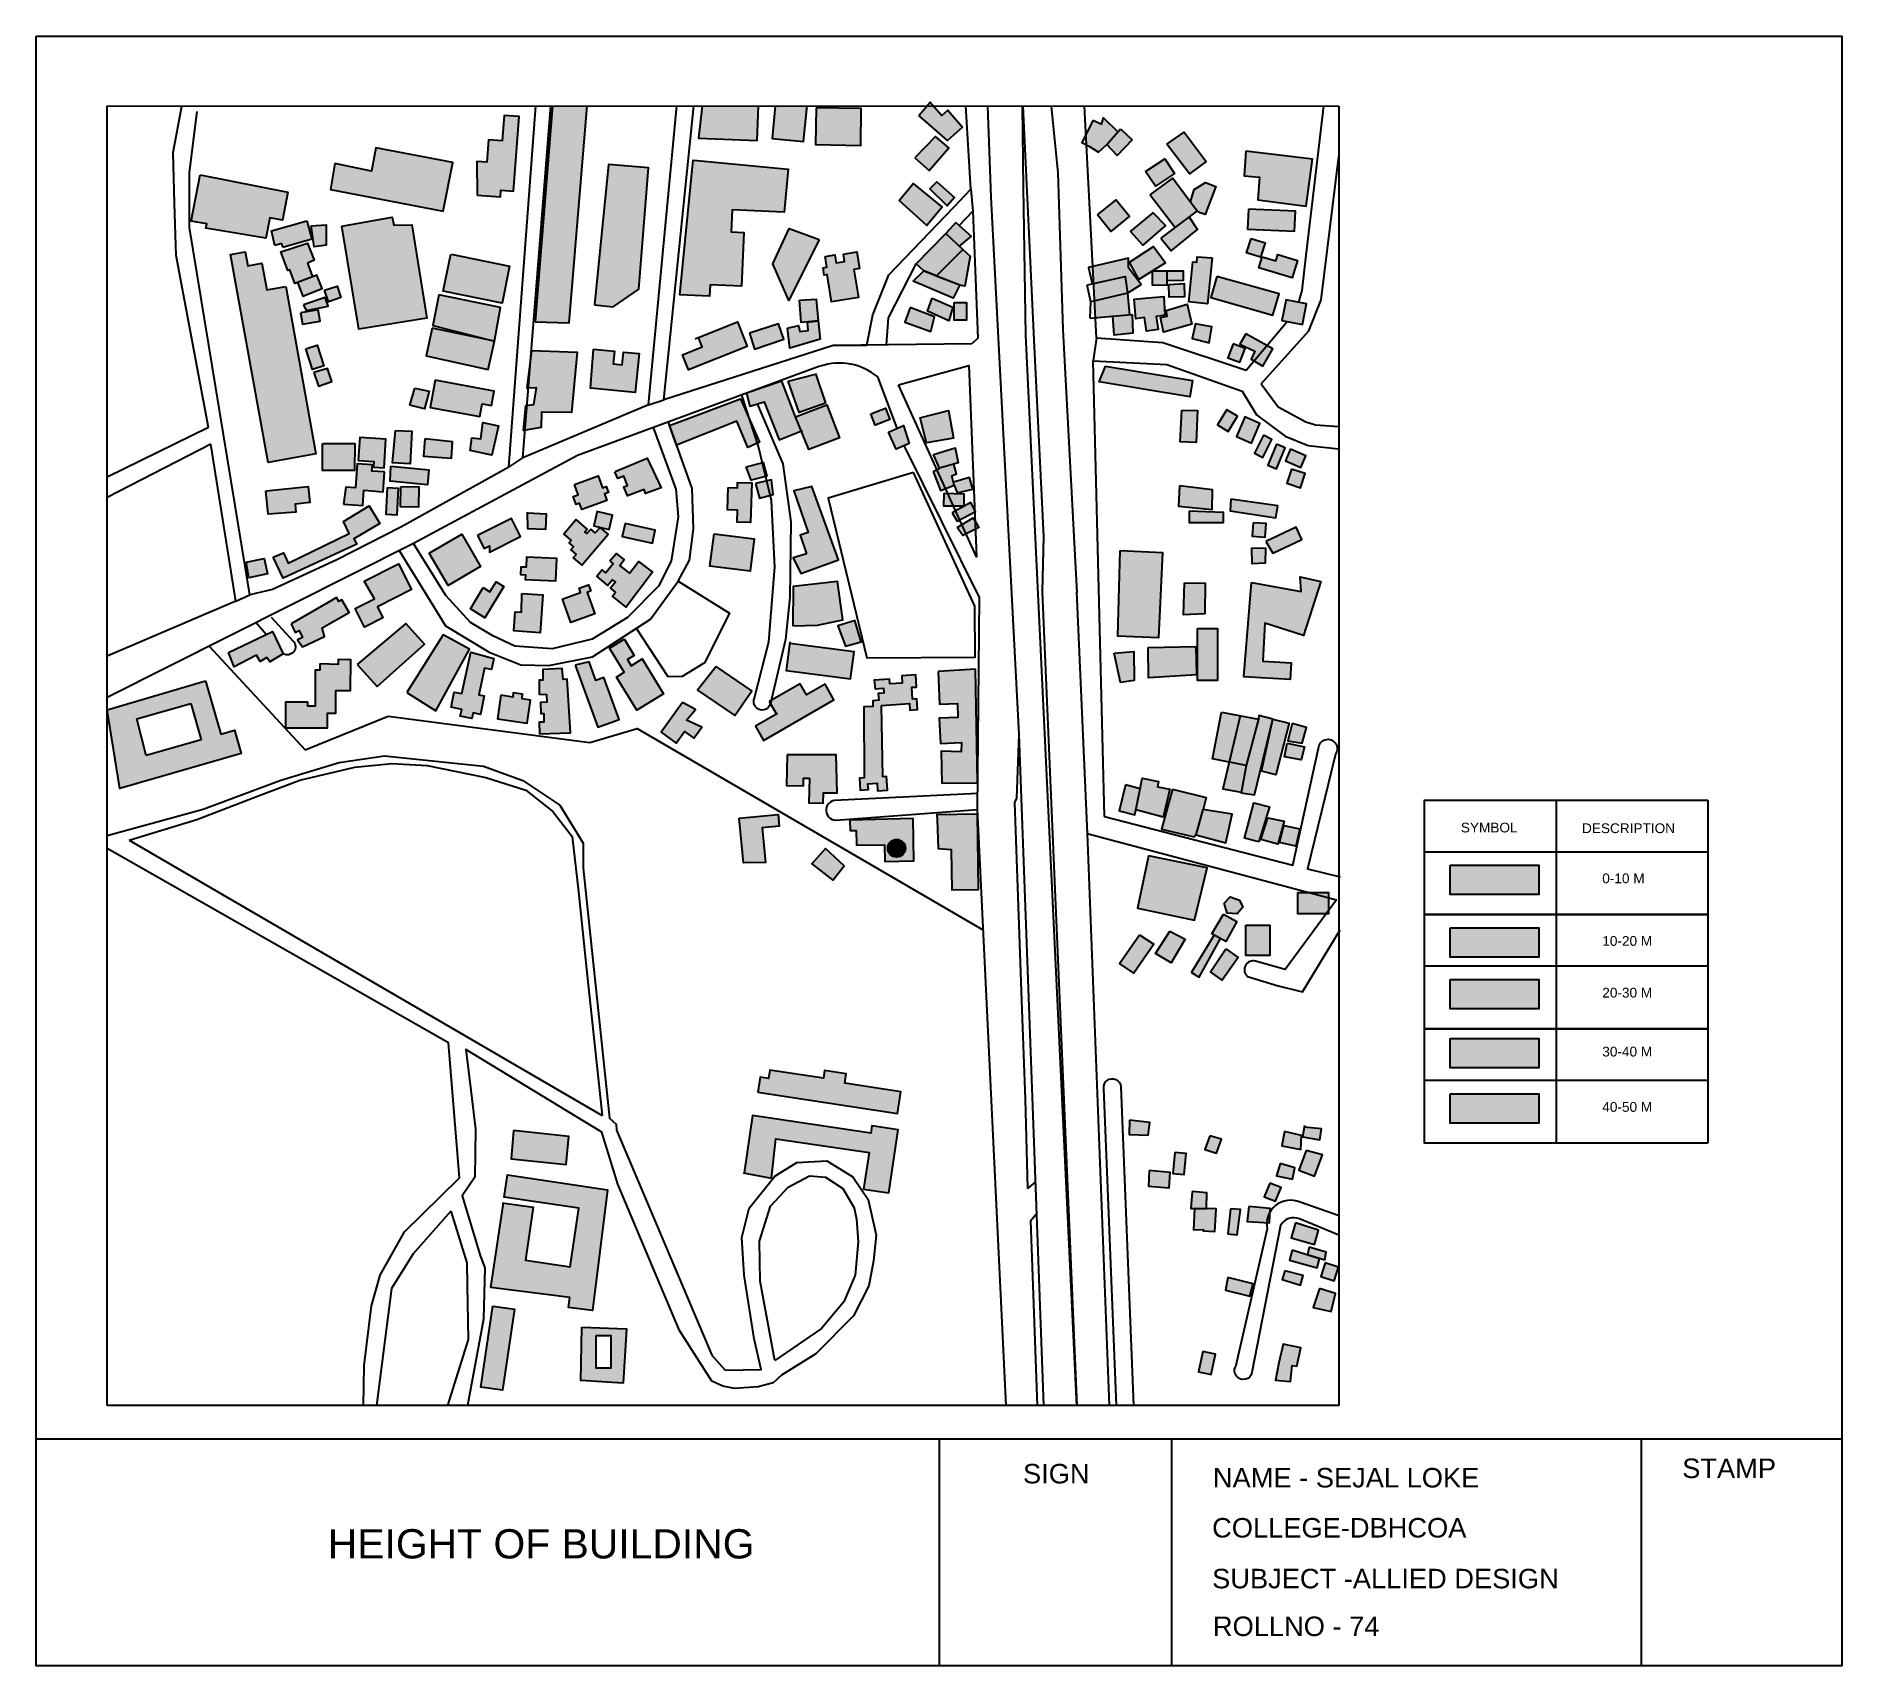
# Model space of a CAD drawing. Header units: millimetres. Extents: x -75360 to 914439, y -5036 to 71141.
# Drawn here: x 393312 to 430353, y -4329 to 29103 of the extents above; entities that cross this region are included whole.
import ezdxf

# ---------------------------------------------------------------- set-up
doc = ezdxf.new("R2010")
doc.units = ezdxf.units.MM
doc.styles.get("Standard").update_dxf_attribs({"font": 'arial.ttf'})

msp = doc.modelspace()

# ---------------------------------------------------------------- texts
at = {"attachment_point": 1}
for s, insert, char_height in [('SYMBOL', (422537, 12968), 200), ('DESCRIPTION', (425022, 12954), 200), ('0-10 M', (425438, 11926), 200), ('10-20 M', (425438, 10642), 200), ('20-30 M', (425438, 9581), 200), ('30-40 M', (425438, 8372), 200), ('40-50 M', (425438, 7237), 200), ('SIGN', (413556, -186), 400), ('NAME - SEJAL LOKE', (417451, -269), 400), ('STAMP', (427078, -76), 400), ('COLLEGE-DBHCOA', (417435, -1296), 400), ('HEIGHT OF BUILDING', (399294, -1525), 600), ('SUBJECT -ALLIED DESIGN', (417435, -2338), 400), ('ROLLNO - 74', (417451, -3317), 400)]:
    msp.add_mtext(s, dxfattribs=dict(at, insert=insert, char_height=char_height))

# ---------------------------------------------------------------- hatches: boundary and pattern name
at = {"true_color": 0x2776bb}
h = msp.add_hatch(color=152, dxfattribs=at)
h.dxf.hatch_style = 1
h.paths.add_polyline_path([(408741, 26372), (406787, 26562), (406519, 23796), (407128, 23769), (407138, 24003), (407780, 23974), (407828, 25074), (407571, 25085), (407591, 25539), (408656, 25493)])
h.paths.add_polyline_path([(401857, 26509), (400283, 26813), (400190, 26332), (399438, 26489), (399353, 25956), (401664, 25509)])
h.paths.add_polyline_path([(401016, 25231), (400649, 25225), (400619, 25390), (399583, 25203), (399929, 23090), (401329, 23319)])
h.paths.add_polyline_path([(403219, 27453), (402912, 27475), (402874, 26957), (402591, 26978), (402557, 26518), (402352, 26533), (402360, 25838), (402836, 25803), (402846, 25942), (403106, 25923)])
h.paths.add_polyline_path([(412624, 13141), (411789, 13129), (411793, 13024), (411814, 12435), (412084, 12416), (412096, 11589), (412646, 11597)])
h.paths.add_polyline_path([(409678, 15489), (409495, 15806), (409118, 15589), (408986, 15818), (408390, 15473), (408375, 15412), (408498, 15197), (408067, 14948), (408235, 14657)])
h.paths.add_polyline_path([(405744, 16326), (405519, 16188), (405442, 16314), (405582, 16399), (405377, 16734), (405073, 16547), (405376, 16053), (405214, 15954), (405631, 15275), (406182, 15613)])
h.paths.add_polyline_path([(404958, 15946), (404796, 15887), (404658, 16267), (404372, 16196), (404836, 14924), (405272, 15083)])
h.paths.add_polyline_path([(405958, 18115), (405678, 18328), (405493, 18085), (405284, 18243), (405377, 18365), (405218, 18487), (405079, 18331), (405148, 18275), (404999, 18092), (404923, 18154), (404811, 18017), (405035, 17834), (405131, 17951), (405194, 17900), (405093, 17777), (405200, 17689), (405135, 17610), (405406, 17388)])
h.paths.add_polyline_path([(410088, 24318), (410203, 24337), (410149, 24676), (409873, 24632), (409897, 24480), (409721, 24452), (409695, 24613), (409497, 24581), (409531, 24364), (409454, 24352), (409478, 24202), (409538, 24211), (409628, 23654), (410180, 23742)])
h.paths.add_polyline_path([(409372, 24932), (408757, 25156), (408426, 24435), (408753, 23679)])
h.paths.add_polyline_path([(410239, 27620), (409312, 27635), (409300, 26878), (410226, 26862)])
h.paths.add_polyline_path([(409127, 27671), (408474, 27671), (408409, 27004), (409056, 26941)])
h.paths.add_polyline_path([(408130, 27671), (406974, 27671), (406897, 27010), (408101, 26961)])
at = {"true_color": 0xffffff}
h = msp.add_hatch(color=7, dxfattribs=at)
h.dxf.hatch_style = 1
h.paths.add_polyline_path([(404615, 27672), (403907, 27672), (403552, 23245), (404245, 23220)])
h.paths.add_polyline_path([(405873, 26404), (405051, 26471), (404764, 23591), (405150, 23553), (405672, 23913)])
h.paths.add_polyline_path([(407992, 15673), (407263, 16172), (406879, 15687), (407647, 15165)])
h.paths.add_polyline_path([(406966, 14928), (406655, 15069), (406841, 15287), (406569, 15431), (406132, 14824), (406442, 14601), (406613, 14838), (406803, 14701)])
h.paths.add_polyline_path([(408043, 18790), (407218, 18896), (407132, 18230), (407957, 18124)])
h = msp.add_hatch(color=7, dxfattribs=at)
h.dxf.hatch_style = 1
h.paths.add_polyline_path([(415501, 27141), (415204, 27427), (415163, 27299), (414997, 27377), (414847, 27086), (414858, 26873), (414922, 26841), (415105, 26724), (415278, 26879)])
h.paths.add_polyline_path([(415793, 26978), (415554, 27204), (415278, 26879), (415488, 26656)])
h.paths.add_polyline_path([(416862, 27130), (416506, 26885), (416971, 26275), (417311, 26531)])
h.paths.add_polyline_path([(416664, 26284), (416463, 26588), (416070, 26328), (416272, 26024)])
h.paths.add_polyline_path([(416627, 26192), (416167, 25849), (416675, 25177), (416964, 25395), (417130, 25516)])
h.paths.add_polyline_path([(415740, 25407), (415466, 25746), (415083, 25435), (415358, 25097)])
h.paths.add_polyline_path([(416476, 25218), (416225, 25476), (415760, 25098), (416016, 24812)])
h.paths.add_polyline_path([(417137, 25139), (416964, 25395), (416385, 24959), (416597, 24699)])
h.paths.add_polyline_path([(417508, 26021), (417296, 26100), (417068, 25958), (416991, 25703), (417130, 25516), (417189, 25479), (417291, 25441)])
h.paths.add_polyline_path([(419493, 26578), (418129, 26740), (418090, 26235), (418406, 26210), (418370, 25745), (419366, 25615)])
h.paths.add_polyline_path([(415722, 24350), (415717, 24548), (414988, 24378), (415006, 24026), (415651, 24170), (415702, 23833), (415980, 24010)])
h.paths.add_polyline_path([(415651, 24170), (415006, 24026), (415025, 23672), (415702, 23833)])
h.paths.add_polyline_path([(415702, 23833), (415025, 23672), (415043, 23327), (415395, 23358), (415741, 23387)])
h.paths.add_polyline_path([(415793, 23391), (415395, 23356), (415429, 22969), (415810, 23009)])
h.paths.add_polyline_path([(416445, 23761), (415837, 23705), (415873, 23303), (416049, 23328), (416088, 23050), (416326, 23083), (416288, 23353), (416467, 23378)])
h.paths.add_polyline_path([(416482, 24454), (416235, 24786), (415739, 24465), (415932, 24107)])
h.paths.add_polyline_path([(416513, 24283), (416207, 24281), (416204, 23999), (416510, 23996)])
h.paths.add_polyline_path([(416849, 24282), (416513, 24283), (416511, 24090), (416851, 24099)])
h.paths.add_polyline_path([(417438, 24557), (417130, 24575), (417119, 24467), (417042, 24475), (416959, 23650), (417343, 23612)])
h.paths.add_polyline_path([(416871, 24019), (416543, 23999), (416549, 23755), (416877, 23763)])
h.paths.add_polyline_path([(417021, 23196), (416925, 23603), (416491, 23475), (416516, 23361), (416373, 23330), (416438, 23028)])
h.paths.add_polyline_path([(417534, 24173), (417406, 23744), (418677, 23381), (418811, 23813)])
h.paths.add_polyline_path([(418520, 24865), (418239, 24953), (418141, 24659), (418428, 24570)])
h.paths.add_polyline_path([(419189, 24502), (418783, 24625), (418743, 24493), (418463, 24577), (418394, 24349), (419080, 24142)])
h.paths.add_polyline_path([(419143, 25513), (418178, 25554), (418161, 25142), (419126, 25103)])
h.paths.add_polyline_path([(419373, 23611), (418950, 23694), (418866, 23268), (419290, 23185)])
h.paths.add_polyline_path([(418124, 22994), (418004, 22787), (418313, 22639), (418234, 22473), (418294, 22439), (418560, 22755)])
h.paths.add_polyline_path([(418679, 22689), (418560, 22755), (418294, 22439), (418473, 22335)])
h.paths.add_polyline_path([(418112, 22698), (417867, 22790), (417757, 22506), (418001, 22412)])
h.paths.add_polyline_path([(417431, 23140), (417089, 23198), (417026, 22897), (417375, 22814)])
h.paths.add_polyline_path([(417034, 22039), (415247, 22335), (415118, 22008), (416978, 21700)])
h.paths.add_polyline_path([(417134, 21420), (416816, 21432), (416780, 20780), (417111, 20768)])
h.paths.add_polyline_path([(417954, 21306), (417738, 21439), (417547, 21128), (417762, 20995)])
h.paths.add_polyline_path([(418416, 21157), (418106, 21293), (418099, 21272), (417932, 20889), (418240, 20755)])
h.paths.add_polyline_path([(418663, 20829), (418491, 20916), (418305, 20545), (418477, 20458)])
h.paths.add_polyline_path([(419360, 20491), (419042, 20631), (418937, 20393), (419255, 20253)])
h.paths.add_polyline_path([(419346, 20128), (419060, 20221), (418965, 19931), (419251, 19837)])
h.paths.add_polyline_path([(418780, 19465), (417816, 19602), (417804, 19364), (418744, 19223)])
h.paths.add_polyline_path([(417445, 19798), (416767, 19881), (416744, 19459), (417436, 19393)])
h.paths.add_polyline_path([(417669, 19332), (416962, 19358), (416962, 19123), (417669, 19123)])
h.paths.add_polyline_path([(418541, 19107), (418277, 19116), (418259, 18843), (418523, 18825)])
h.paths.add_polyline_path([(418530, 18599), (418248, 18605), (418253, 18278), (418525, 18290)])
h.paths.add_polyline_path([(419276, 18774), (419158, 19028), (418538, 18739), (418680, 18496)])
h.paths.add_polyline_path([(415827, 16481), (415429, 16444), (415557, 15841), (415833, 15886)])
h.paths.add_polyline_path([(417099, 16584), (416121, 16559), (416127, 15938), (417113, 16004)])
h.paths.add_polyline_path([(417543, 16953), (417135, 16953), (417135, 15887), (417543, 15887)])
h.paths.add_polyline_path([(419662, 17918), (419242, 18008), (419260, 17711), (418240, 17895), (418088, 15961), (419033, 15904), (419054, 16246), (418472, 16281), (418519, 17060), (419312, 16810)])
h.paths.add_polyline_path([(417244, 13239), (417253, 13237), (417313, 13485), (416625, 13653), (416398, 12835), (417066, 12675), (417107, 12738)])
h.paths.add_polyline_path([(417845, 13144), (417244, 13239), (417102, 12721), (417714, 12553)])
h.paths.add_polyline_path([(416567, 13656), (416313, 13706), (416334, 13814), (416000, 13880), (415957, 13664), (415871, 13231), (416433, 13079)])
h.paths.add_polyline_path([(415957, 13664), (415661, 13742), (415525, 13209), (415850, 13126)])
h.paths.add_polyline_path([(418613, 13290), (418291, 13374), (418101, 12649), (418396, 12572)])
h.paths.add_polyline_path([(418911, 13000), (418575, 13067), (418437, 12626), (418780, 12530)])
h.paths.add_polyline_path([(419231, 12840), (418908, 12911), (418820, 12559), (419153, 12486)])
h.paths.add_polyline_path([(418384, 15090), (418010, 15161), (417788, 14207), (418133, 14138)])
h.paths.add_polyline_path([(418133, 14138), (417788, 14207), (417658, 13663), (418030, 13593)])
h.paths.add_polyline_path([(418682, 15094), (418396, 15169), (418384, 15090), (418133, 14138), (418030, 13593), (418028, 13582), (418304, 13536)])
h.paths.add_polyline_path([(418010, 15161), (417625, 15234), (417443, 14276), (417788, 14207)])
h.paths.add_polyline_path([(419016, 15007), (418682, 15094), (418450, 14024), (418739, 13948)])
h.paths.add_polyline_path([(419368, 14920), (419078, 15004), (418991, 14649), (419283, 14599)])
h.paths.add_polyline_path([(419333, 14527), (418976, 14599), (418920, 14322), (419261, 14257)])
h.paths.add_polyline_path([(416241, 10476), (415946, 10664), (415537, 10082), (415829, 9880)])
h.paths.add_polyline_path([(416881, 10576), (416569, 10741), (416275, 10286), (416598, 10096)])
h.paths.add_polyline_path([(417605, 10594), (417479, 10663), (417015, 9893), (417167, 9801)])
h.paths.add_polyline_path([(417970, 10200), (417715, 10381), (417400, 9906), (417640, 9736)])
h.paths.add_polyline_path([(417942, 10938), (417666, 11090), (417429, 10691), (417717, 10532)])
h.paths.add_polyline_path([(418621, 10868), (418127, 10868), (418127, 10242), (418621, 10242)])
h.paths.add_polyline_path([(418063, 11235), (417996, 11381), (417802, 11448), (417683, 11314), (417746, 11110), (417949, 11101)])
h.paths.add_polyline_path([(419820, 11430), (419423, 11535), (419196, 11535), (419196, 11097), (419775, 11097), (419820, 11158)])
h.paths.add_polyline_path([(419820, 11535), (419423, 11535), (419820, 11430)], flags=17)
h.paths.add_polyline_path([(416154, 6817), (415743, 6868), (415733, 6574), (416123, 6559)])
h.paths.add_polyline_path([(416900, 6181), (416668, 6201), (416631, 5773), (416864, 5753)])
h.paths.add_polyline_path([(417625, 6474), (417386, 6543), (417286, 6264), (417526, 6191)])
h.paths.add_polyline_path([(416572, 5791), (416145, 5830), (416129, 5513), (416557, 5477)])
h.paths.add_polyline_path([(417324, 5376), (417028, 5402), (416997, 5056), (417317, 5050)])
h.paths.add_polyline_path([(418623, 4984), (418627, 5055), (418186, 5095), (418152, 4784), (418555, 4762, -0.120737)])
h.paths.add_polyline_path([(418853, 5486), (418617, 5574), (418505, 5295), (418738, 5201)])
h.paths.add_polyline_path([(419130, 5887), (418830, 5974), (418757, 5722), (419081, 5654)])
h.paths.add_polyline_path([(419270, 6552), (418922, 6630), (418868, 6337), (419255, 6265)])
h.paths.add_polyline_path([(419697, 6154), (419363, 6245), (419214, 5838), (419537, 5719)])
h.paths.add_polyline_path([(419677, 6687), (419324, 6723), (419291, 6521), (419641, 6464)])
h.paths.add_polyline_path([(417515, 5047), (417317, 5051), (417317, 5050), (417073, 5055), (417051, 4619), (417252, 4626), (417253, 4593), (417488, 4580)])
h.paths.add_polyline_path([(418014, 5034), (417814, 5047), (417754, 4535), (417952, 4512)])
h.paths.add_polyline_path([(419619, 4610), (419142, 4760), (419056, 4450), (419536, 4315)])
h.paths.add_polyline_path([(419428, 4261), (419392, 4112), (419746, 4001), (419774, 4156)])
h.paths.add_polyline_path([(419640, 4019), (419076, 4196), (419020, 3995), (419589, 3836)])
h.paths.add_polyline_path([(419303, 3676), (418927, 3775), (418873, 3595), (419245, 3484)])
h.paths.add_polyline_path([(420028, 3852), (419753, 3937), (419666, 3659), (419941, 3573)])
h.paths.add_polyline_path([(418276, 3505), (417757, 3637), (417711, 3380), (418211, 3252)])
h.paths.add_polyline_path([(419963, 3307), (419638, 3414), (419510, 3026), (419877, 2940)])
h.paths.add_polyline_path([(417506, 2066), (417246, 2119), (417153, 1703), (417413, 1645)])
h.paths.add_polyline_path([(419253, 2196), (418890, 2273), (418805, 1887), (418736, 1535), (419045, 1505), (419077, 1830), (419173, 1821)])
h.paths.add_polyline_path([(412582, 16115), (411818, 16066), (411842, 15399), (412209, 15412), (412219, 15123), (411836, 15109), (411861, 14590), (412297, 14610), (412288, 14422), (411879, 14437), (411890, 13775), (412621, 13787)])
h.paths.add_polyline_path([(410651, 15375), (411226, 15414), (411235, 15279), (411394, 15290), (411379, 15506), (411288, 15499), (411272, 15745), (411374, 15751), (411357, 16000), (411068, 15981), (411078, 15831), (410821, 15814), (410815, 15911), (410505, 15891), (410520, 15715), (410691, 15729), (410699, 15624), (410587, 15615), (410599, 15480), (410473, 15469), (410476, 15353), (410293, 15344), (410296, 13887), (410199, 13880), (410216, 13638), (410384, 13650), (410376, 13763), (410562, 13777), (410573, 13621), (410778, 13635), (410759, 13913), (410679, 13907)])
h.paths.add_polyline_path([(409752, 17916), (408844, 17813), (408834, 17007), (409338, 17020), (409860, 17131)])
h = msp.add_hatch(color=7, dxfattribs=at)
h.dxf.hatch_style = 1
h.paths.add_polyline_path([(412015, 27582), (411892, 27476), (411724, 27670), (411586, 27670), (411422, 27476), (412005, 26965), (412316, 27235)])
h.paths.add_polyline_path([(411761, 27047), (411337, 26606), (411632, 26349), (412033, 26810)])
h.paths.add_polyline_path([(411787, 26112), (411646, 25968), (412000, 25620), (412151, 25793)])
h.paths.add_polyline_path([(411300, 26078), (411018, 25730), (411586, 25215), (411895, 25597)])
at = {"true_color": 0xadddf7}
h = msp.add_hatch(color=141, dxfattribs=at)
h.dxf.hatch_style = 1
h.paths.add_polyline_path([(402904, 17814), (402746, 17910), (402622, 17706), (402481, 17792), (402219, 17352), (402515, 17173)])
h.paths.add_polyline_path([(403706, 17641), (403272, 17671), (403267, 17285), (403140, 17294), (403113, 16901), (403652, 16863)])
h.paths.add_polyline_path([(404616, 17693), (404691, 17723), (404644, 17849), (404449, 17776), (404480, 17693), (404108, 17554), (404283, 17075), (404774, 17254)])
h.paths.add_polyline_path([(405393, 19108), (405334, 18841), (405954, 18705), (406010, 18967)])
h.paths.add_polyline_path([(405045, 18884), (404879, 19025), (404783, 18913), (404690, 18992), (404612, 18900), (404567, 18935), (404615, 18989), (404391, 19189), (404356, 19144), (404136, 18886), (404287, 18756), (404243, 18705), (404333, 18629), (404280, 18567), (404392, 18471), (404330, 18399), (404505, 18250)])
h.paths.add_polyline_path([(403990, 18390), (403370, 18416), (403361, 18206), (403257, 18210), (403250, 18059), (403348, 18055), (403344, 17958), (403971, 17932)])
h.paths.add_polyline_path([(405135, 19276), (404817, 19350), (404749, 19056), (405066, 18982)])
h.paths.add_polyline_path([(400461, 20163), (400201, 20180), (400210, 20308), (399896, 20329), (399863, 19836), (399663, 19850), (399616, 19505), (400011, 19474), (400036, 19789), (400434, 19758)])
h.paths.add_polyline_path([(400740, 19829), (400522, 19841), (400495, 19288), (400710, 19276)])
h.paths.add_polyline_path([(401163, 19859), (400795, 19867), (400785, 19449), (401153, 19441)])
h.paths.add_polyline_path([(402710, 21822), (401495, 22044), (401392, 21485), (402411, 21298), (402459, 21559), (402655, 21523)])
h.paths.add_polyline_path([(398436, 23966), (398044, 23896), (397945, 24442), (397652, 24389), (397599, 24676), (397296, 24621), (398075, 20357), (399050, 20532)])
h.paths.add_polyline_path([(402717, 22843), (401436, 23114), (401310, 22546), (402588, 22262)])
h.paths.add_polyline_path([(402838, 23539), (401570, 23795), (401453, 23166), (402717, 22843)])
h.paths.add_polyline_path([(401819, 24629), (401665, 23871), (402871, 23626), (403025, 24385)])
h.paths.add_polyline_path([(398478, 25901), (396678, 26257), (396490, 25305), (396811, 25253), (396796, 25161), (398027, 24961), (398109, 25377), (398364, 25326)])
h.paths.add_polyline_path([(398863, 25312), (398140, 25111), (398210, 24808), (398352, 24848), (398374, 24769), (398968, 24935)])
h.paths.add_polyline_path([(399014, 24509), (398881, 24859), (398331, 24675), (398473, 24293), (398517, 24307), (398622, 24029), (398672, 24048), (398983, 24165), (398877, 24444)])
h.paths.add_polyline_path([(399265, 25235), (398956, 25209), (399016, 24779), (399265, 24815)])
h.paths.add_polyline_path([(399071, 24199), (398672, 24048), (398783, 23770), (399179, 23927)])
h.paths.add_polyline_path([(399239, 23741), (398800, 23589), (398850, 23475), (399300, 23564)])
h.paths.add_polyline_path([(399489, 23975), (399225, 23889), (399308, 23654), (399566, 23738)])
h.paths.add_polyline_path([(399099, 23490), (398735, 23428), (398775, 23194), (399138, 23256)])
h.paths.add_polyline_path([(399077, 22760), (398844, 22685), (398979, 22266), (399213, 22342)])
h.paths.add_polyline_path([(399288, 22284), (399008, 22201), (399105, 21924), (399380, 22021)])
h.paths.add_polyline_path([(401373, 21818), (401079, 21880), (400979, 21533), (401279, 21456)])
h.paths.add_polyline_path([(425358, 10332), (426483, 10332), (426483, 10744), (425358, 10744)], flags=9)
h.paths.add_polyline_path([(425377, 8062), (426502, 8062), (426502, 8474), (425377, 8474)], flags=9)
h.paths.add_polyline_path([(425385, 6927), (426510, 6927), (426510, 7339), (425385, 7339)], flags=9)
h.paths.add_polyline_path([(425380, 9271), (426505, 9271), (426505, 9683), (425380, 9683)], flags=9)
h.paths.add_polyline_path([(426953, -701), (429078, -701), (429078, 123), (426953, 123)], flags=9)
h.paths.add_polyline_path([(425377, 11616), (426346, 11616), (426346, 12028), (425377, 12028)], flags=9)
h.paths.add_polyline_path([(422474, 12655), (423739, 12655), (423739, 13068), (422474, 13068)], flags=9)
h.paths.add_polyline_path([(424951, 12641), (426960, 12641), (426960, 13053), (424951, 13053)], flags=9)
h.paths.add_polyline_path([(398585, -2483), (404800, -2483), (404800, -1247), (398585, -1247)], flags=9)
h.paths.add_polyline_path([(413431, -812), (414997, -812), (414997, 13), (413431, 13)], flags=9)
h.paths.add_polyline_path([(417307, -3943), (420923, -3943), (420923, -3119), (417307, -3119)], flags=9)
h.paths.add_polyline_path([(417310, -2963), (424621, -2963), (424621, -2139), (417310, -2139)], flags=9)
h.paths.add_polyline_path([(417307, -1921), (422725, -1921), (422725, -1097), (417307, -1097)], flags=9)
h.paths.add_polyline_path([(417308, -894), (422974, -894), (422974, -70), (417308, -70)], flags=9)
at = {"true_color": 0xffffff}
h = msp.add_hatch(color=7, dxfattribs=at)
h.dxf.hatch_style = 1
h.paths.add_polyline_path([(409300, 22167), (408741, 22026), (408966, 21385), (409501, 21574)])
h.paths.add_polyline_path([(408609, 22023), (407884, 21776), (407954, 21515), (408247, 21598), (408555, 20820), (409009, 21001), (408890, 21294)])
h.paths.add_polyline_path([(407761, 21660), (406307, 21117), (406451, 20711), (407685, 21202), (407909, 20666), (408105, 20753), (407956, 21217)])
h.paths.add_polyline_path([(409532, 21542), (408890, 21294), (409009, 21001), (409164, 20620), (409794, 20863)])
h.paths.add_polyline_path([(412028, 21421), (411448, 21276), (411577, 20757), (412129, 20856)])
h.paths.add_polyline_path([(411107, 21114), (410798, 20979), (410953, 20631), (411224, 20746)])
h.paths.add_polyline_path([(410738, 21470), (410434, 21357), (410520, 21125), (410824, 21238)])
h.paths.add_polyline_path([(412162, 20660), (411723, 20523), (411840, 20241), (412226, 20348)])
h.paths.add_polyline_path([(412094, 20080), (412190, 20123), (412134, 20323), (411840, 20241), (411788, 20213), (411965, 19822), (412147, 19893)])
h.paths.add_polyline_path([(411788, 20213), (411710, 20172), (411862, 19782), (411965, 19822)])
h.paths.add_polyline_path([(412349, 19705), (412013, 19716), (412127, 19466), (412348, 19465)])
h.paths.add_polyline_path([(412013, 19716), (411935, 19718), (411926, 19466), (412127, 19466)])
h.paths.add_polyline_path([(412455, 20047), (412129, 19956), (412147, 19893), (412202, 19733), (412527, 19810)])
h.paths.add_polyline_path([(412562, 19391), (412486, 19538), (412174, 19361), (412255, 19183), (412564, 19341)])
h.paths.add_polyline_path([(412571, 19153), (412531, 19219), (412301, 19081), (412386, 18893), (412578, 18990)])
h.paths.add_polyline_path([(412571, 19153), (412578, 18990), (412648, 19025)])
h.paths.add_polyline_path([(412301, 19081), (412205, 19022), (412321, 18860), (412386, 18893)])
h.paths.add_polyline_path([(412174, 19361), (412103, 19321), (412202, 19155), (412255, 19183)])
h.paths.add_polyline_path([(412562, 19391), (412564, 19341), (412583, 19350)])
h.paths.add_polyline_path([(407993, 19938), (407702, 19947), (407699, 19838), (407508, 19844), (407494, 19388), (407701, 19381), (407693, 19132), (407967, 19123)])
h.paths.add_polyline_path([(408209, 20354), (407878, 20270), (407977, 19992), (408279, 20069)])
h.paths.add_polyline_path([(408301, 19980), (408071, 19923), (408152, 19626), (408373, 19686)])
h.paths.add_polyline_path([(408395, 20003), (408301, 19980), (408373, 19686), (408430, 19701)])
h.paths.add_polyline_path([(408229, 20359), (408209, 20354), (408279, 20069), (408301, 20074)])
h.paths.add_polyline_path([(409769, 18363), (409221, 19861), (408852, 19774), (409150, 18922), (408987, 18867), (409118, 18484), (408840, 18399), (409001, 18082)])
h.paths.add_polyline_path([(410106, 17112), (409755, 17006), (409914, 16590), (410238, 16678)])
h.paths.add_polyline_path([(404412, 22620), (403481, 22655), (403459, 22480), (403412, 21885), (403574, 21891), (403523, 21546), (403384, 21530), (403344, 21021), (403672, 21073), (403678, 21391), (404291, 21380)])
h.paths.add_polyline_path([(405681, 22591), (405361, 22623), (405335, 22359), (405149, 22378), (405175, 22638), (404748, 22682), (404687, 21883), (405600, 21790)])
h.paths.add_polyline_path([(411738, 23347), (411239, 23533), (411131, 23238), (411666, 23041)])
h.paths.add_polyline_path([(412117, 23541), (411689, 23724), (411598, 23459), (412035, 23265)])
h.paths.add_polyline_path([(412396, 23639), (412144, 23639), (412144, 23278), (412396, 23278)])
h.paths.add_polyline_path([(411776, 24181), (411782, 24187), (411524, 24287), (411301, 24078), (412126, 23726), (412258, 23993)])
h.paths.add_polyline_path([(412475, 24592), (412323, 24729), (411782, 24187), (412262, 24000), (412258, 23993), (412363, 23974)])
h.paths.add_polyline_path([(412323, 24729), (411970, 25051), (411365, 24430), (411524, 24287), (411782, 24187)])
h.paths.add_polyline_path([(412489, 24997), (412178, 25278), (411970, 25051), (412248, 24797)])
h.paths.add_polyline_path([(408543, 23199), (407944, 23006), (408051, 22684), (408649, 22883)])
h.paths.add_polyline_path([(409356, 23261), (409132, 23238), (409150, 23065), (408981, 23047), (408953, 23167), (408728, 23114), (408774, 22701), (409395, 22883)])
h.paths.add_polyline_path([(409313, 23710), (408971, 23687), (409003, 23227), (409356, 23261)])
h = msp.add_hatch(color=7, dxfattribs=at)
h.dxf.hatch_style = 1
h.paths.add_polyline_path([(404838, 20085), (404353, 19908), (404428, 19693), (404331, 19658), (404390, 19495), (404458, 19519), (404504, 19393), (405017, 19580), (404969, 19711), (405050, 19741), (405005, 19863), (404929, 19835)])
h.paths.add_polyline_path([(405848, 20442), (405186, 20167), (405244, 20028), (405365, 20076), (405442, 19883), (405370, 19854), (405442, 19675), (405785, 19800), (405814, 19722), (406136, 19840)])
h.paths.add_polyline_path([(403775, 19305), (403391, 19321), (403399, 18997), (403762, 18983)])
h.paths.add_polyline_path([(401855, 20780), (401283, 20841), (401256, 20485), (401830, 20442)])
h.paths.add_polyline_path([(401019, 20996), (400687, 21015), (400624, 20352), (400982, 20332)])
h.paths.add_polyline_path([(400486, 20836), (399952, 20869), (399918, 20395), (400241, 20376), (400234, 20261), (400450, 20247)])
h.paths.add_polyline_path([(399849, 20745), (399187, 20748), (399185, 20194), (399846, 20191)])
h.paths.add_polyline_path([(400360, 19108), (400147, 19465), (399615, 19147), (399736, 18899), (398479, 18288), (398388, 18503), (398173, 18413), (398380, 17981), (399894, 18678), (399831, 18792)])
h.paths.add_polyline_path([(397993, 18390), (397622, 18314), (397678, 17992), (398059, 18071)])
h.paths.add_polyline_path([(401368, 20208), (400591, 20282), (400572, 19971), (401339, 19898)])
h.paths.add_polyline_path([(402797, 21107), (402472, 21180), (402433, 20843), (402247, 20865), (402217, 20605), (402662, 20505)])
h.paths.add_polyline_path([(407699, 23239), (406898, 22918), (406974, 22728), (406568, 22566), (406692, 22257), (407899, 22739)])
h = msp.add_hatch(color=7, dxfattribs=at)
h.dxf.hatch_style = 1
h.paths.add_polyline_path([(418934, 20657), (418758, 20730), (418578, 20302), (418753, 20228)])
at = {"true_color": 0x105689}
h = msp.add_hatch(color=146, dxfattribs=at)
h.dxf.hatch_style = 1
h.paths.add_polyline_path([(401277, 16633), (400899, 17052), (399895, 16213), (400305, 15758)])
h.paths.add_polyline_path([(402202, 16526), (401659, 16823), (400914, 15637), (401510, 15262)])
h.paths.add_polyline_path([(402044, 18886), (401377, 18498), (401761, 17836), (402429, 18224)])
h.paths.add_polyline_path([(403062, 19209), (402366, 18861), (402503, 18589), (402614, 18644), (402615, 18520), (403248, 18837)])
h.paths.add_polyline_path([(398624, 19505), (398926, 19537), (398892, 19866), (398022, 19774), (398072, 19294), (398642, 19339)])
at = {"true_color": 0xadddf7}
h = msp.add_hatch(color=141, dxfattribs=at)
h.dxf.hatch_style = 1
h.paths.add_polyline_path([(411300, 13053), (410006, 13022), (410010, 12807), (410135, 12809), (410141, 12505), (410714, 12515), (410720, 12172), (411316, 12183)])
h.paths.add_polyline_path([(411143, 12443, -1), (410781, 12443, -1)], flags=16)
h.paths.add_polyline_path([(409724, 14360), (408717, 14362), (408705, 13732), (409050, 13726), (409053, 13884), (409173, 13881), (409163, 13376), (409457, 13371), (409461, 13583), (409745, 13577)])
h.paths.add_polyline_path([(416418, 18508), (415546, 18550), (415500, 16797), (416334, 16757)])
h.paths.add_polyline_path([(417294, 17883), (416870, 17888), (416845, 17234), (417286, 17249)])
h.paths.add_polyline_path([(417335, 12045), (416131, 12291), (415904, 11212), (417074, 10965)])
h.paths.add_polyline_path([(411053, 7448), (409899, 7624), (409929, 7818), (409485, 7886), (409460, 7726), (408363, 7894), (408337, 7722), (408163, 7748), (408116, 7441), (410984, 7002)])
h.paths.add_polyline_path([(410996, 6668), (410452, 6749), (410431, 6602), (408007, 6960), (407833, 5782), (408399, 5679), (408487, 6483), (410397, 6201), (410286, 5451), (410805, 5374)])
h.paths.add_polyline_path([(397382, 14866), (397102, 14786), (396788, 15881), (394769, 15284), (395027, 13672), (397519, 14385)])
h.paths.add_polyline_path([(395379, 15099), (396488, 15412), (396699, 14664), (395569, 14346)], flags=16)
h.paths.add_polyline_path([(399451, 15672), (399756, 15670), (399760, 16315), (399518, 16324), (399514, 16219), (399137, 16230), (399140, 16100), (399041, 16100), (399041, 15365), (398880, 15365), (398880, 15450), (398434, 15450), (398434, 14909), (399284, 14909), (399284, 15208), (399451, 15208)])
h.paths.add_polyline_path([(404203, 15910), (404120, 15904), (404104, 16133), (403705, 16107), (403705, 15891), (403629, 15891), (403629, 15601), (403780, 15595), (403788, 15437), (403657, 15430), (403663, 15207), (403726, 15209), (403730, 15032), (403634, 15030), (403640, 14793), (404276, 14808)])
h.paths.add_polyline_path([(403456, 15481), (403279, 15507), (403292, 15601), (403101, 15629), (403089, 15544), (402846, 15585), (402775, 15096), (403387, 15007)])
h.paths.add_polyline_path([(400746, 18277), (400042, 17924), (400253, 17563), (399856, 17364), (400048, 16981), (400427, 17172), (400314, 17397), (401012, 17748)])
h.paths.add_polyline_path([(399733, 17281), (399583, 17539), (399522, 17504), (399475, 17584), (399339, 17505), (398543, 17044), (398625, 16870), (398708, 16909), (398777, 16764), (398677, 16717), (398777, 16577), (399228, 16784), (399182, 16962)])
h.paths.add_polyline_path([(398162, 16890), (397257, 16456), (397374, 16167), (397831, 16401), (397905, 16274), (398048, 16358), (398103, 16265), (398383, 16430)])
h.paths.add_polyline_path([(402509, 16138), (402655, 16107), (402704, 16336), (402227, 16469), (402046, 15615), (401889, 15648), (401823, 15338), (402042, 15292), (402013, 15155), (402252, 15104), (402277, 15219), (402425, 15188), (402506, 15570), (402394, 15593)])
h.paths.add_polyline_path([(425358, 10332), (426483, 10332), (426483, 10744), (425358, 10744)], flags=9)
h.paths.add_polyline_path([(425377, 8062), (426502, 8062), (426502, 8474), (425377, 8474)], flags=9)
h.paths.add_polyline_path([(425385, 6927), (426510, 6927), (426510, 7339), (425385, 7339)], flags=9)
h.paths.add_polyline_path([(425380, 9271), (426505, 9271), (426505, 9683), (425380, 9683)], flags=9)
h.paths.add_polyline_path([(426953, -701), (429078, -701), (429078, 123), (426953, 123)], flags=9)
h.paths.add_polyline_path([(425377, 11616), (426346, 11616), (426346, 12028), (425377, 12028)], flags=9)
h.paths.add_polyline_path([(422474, 12655), (423739, 12655), (423739, 13068), (422474, 13068)], flags=9)
h.paths.add_polyline_path([(424951, 12641), (426960, 12641), (426960, 13053), (424951, 13053)], flags=9)
h.paths.add_polyline_path([(398585, -2483), (404800, -2483), (404800, -1247), (398585, -1247)], flags=9)
h.paths.add_polyline_path([(413431, -812), (414997, -812), (414997, 13), (413431, 13)], flags=9)
h.paths.add_polyline_path([(417307, -3943), (420923, -3943), (420923, -3119), (417307, -3119)], flags=9)
h.paths.add_polyline_path([(417310, -2963), (424621, -2963), (424621, -2139), (417310, -2139)], flags=9)
h.paths.add_polyline_path([(417307, -1921), (422725, -1921), (422725, -1097), (417307, -1097)], flags=9)
h.paths.add_polyline_path([(417308, -894), (422974, -894), (422974, -70), (417308, -70)], flags=9)
at = {"true_color": 0xffffff}
h = msp.add_hatch(color=7, dxfattribs=at)
h.dxf.hatch_style = 1
h.paths.add_polyline_path([(410090, 16470), (408772, 16642), (408699, 16089), (410018, 15917)])
at = {"true_color": 0x000000}
h = msp.add_hatch(color=18, dxfattribs=at)
h.dxf.hatch_style = 1
h.paths.add_polyline_path([(418010, 15161), (417625, 15234), (417443, 14276), (417788, 14207)])
at = {"true_color": 0xffffff}
h = msp.add_hatch(color=7, dxfattribs=at)
h.dxf.hatch_style = 1
h.paths.add_polyline_path([(408208, 12865), (408557, 12898), (408534, 13136), (407736, 13061), (407823, 12142), (408275, 12151)])
h.paths.add_polyline_path([(409507, 12440), (409223, 12123), (409658, 11786), (409890, 12086)])
at = {"true_color": 0xfe1916}
h = msp.add_hatch(color=1, dxfattribs=at)
h.dxf.hatch_style = 1
h.paths.add_polyline_path([(411143, 12443, 1), (410781, 12443, 1)])
at = {"true_color": 0xffffff}
h = msp.add_hatch(color=7, dxfattribs=at)
h.dxf.hatch_style = 1
h.paths.add_polyline_path([(424140, 12098), (422321, 12098), (422321, 11492), (424140, 11492)])
at = {"true_color": 0xadddf7}
h = msp.add_hatch(color=141, dxfattribs=at)
h.dxf.hatch_style = 1
h.paths.add_polyline_path([(424140, 10814), (422321, 10814), (422321, 10208), (424140, 10208)])
at = {"true_color": 0x7aafdf}
h = msp.add_hatch(color=143, dxfattribs=at)
h.dxf.hatch_style = 1
h.paths.add_polyline_path([(424140, 9753), (422321, 9753), (422321, 9148), (424140, 9148)])
at = {"true_color": 0x2776bb}
h = msp.add_hatch(color=152, dxfattribs=at)
h.dxf.hatch_style = 1
h.paths.add_polyline_path([(424140, 8544), (422321, 8544), (422321, 7938), (424140, 7938)])
at = {"true_color": 0x105689}
h = msp.add_hatch(color=146, dxfattribs=at)
h.dxf.hatch_style = 1
h.paths.add_polyline_path([(424140, 7409), (422321, 7409), (422321, 6803), (424140, 6803)])
at = {"true_color": 0xffffff}
h = msp.add_hatch(color=7, dxfattribs=at)
h.dxf.hatch_style = 1
h.paths.add_polyline_path([(403122, 2988), (402682, 3054), (402434, 1391), (402876, 1326)])
h.paths.add_polyline_path([(405423, 2587), (404506, 2617), (404484, 1524), (405351, 1468)])
h.paths.add_polyline_path([(404801, 2446), (405099, 2446), (405099, 1775), (404801, 1775)], flags=16)
h.paths.add_polyline_path([(405034, 5438), (402982, 5743), (402915, 5287), (404448, 5059), (404269, 3856), (403350, 3992), (403511, 5078), (402896, 5169), (402637, 3432), (404260, 3231), (404235, 3025), (404727, 2963)])
h.paths.add_polyline_path([(404242, 6532), (403105, 6652), (403055, 6069), (404182, 5953)])

# ---------------------------------------------------------------- linework, layer by layer
for p, q in [((394769, 27675), (420034, 27667)), ((394769, 1012), (394769, 27675)), ((420034, 27667), (420034, 1012)), ((412488, 25962), (412526, 25514)), ((398140, 25111), (398863, 25312)), ((398863, 25312), (398968, 24935)), ((398210, 24808), (398140, 25111)), ((398352, 24848), (398210, 24808)), ((398374, 24769), (398352, 24848)), ((398968, 24935), (398374, 24769)), ((415064, 22916), (414992, 22441)), ((408741, 22026), (409300, 22167)), ((405872, 21539), (406186, 21640)), ((396851, 21075), (394769, 20054)), ((396896, 20731), (394769, 19641)), ((403006, 20262), (403299, 20452)), ((411710, 20172), (411840, 20241)), ((397410, 17513), (394769, 16383)), ((397410, 17513), (397694, 17642)), ((395379, 15099), (396488, 15412)), ((396488, 15412), (396699, 14664)), ((395569, 14346), (395379, 15099)), ((396699, 14664), (395569, 14346)), ((424495, 13429), (424495, 11085)), ((427602, 13429), (427602, 6396)), ((421792, 12372), (427602, 12372)), ((424495, 11085), (424495, 8740)), ((421792, 10028), (427602, 10028)), ((424495, 8740), (424495, 6396)), ((421792, 7683), (427602, 7683)), ((420034, 1012), (394769, 1012)), ((393312, 326), (430353, 326)), ((411833, 326), (411833, -4329)), ((416604, 326), (416604, -4329)), ((426238, 326), (426238, -4329))]:
    msp.add_line(p, q)
for points in [[(393312, 29103), (430353, 29103), (430353, -4329), (393312, -4329)], [(412144, 23639), (412396, 23639), (412396, 23278), (412144, 23278)], [(417135, 16953), (417543, 16953), (417543, 15887), (417135, 15887)], [(422321, 12098), (424140, 12098), (424140, 11492), (422321, 11492)], [(419196, 11535), (419820, 11535), (419820, 11097), (419196, 11097)], [(418127, 10868), (418621, 10868), (418621, 10242), (418127, 10242)], [(422321, 10814), (424140, 10814), (424140, 10208), (422321, 10208)], [(422321, 9753), (424140, 9753), (424140, 9148), (422321, 9148)], [(422321, 8544), (424140, 8544), (424140, 7938), (422321, 7938)], [(422321, 7409), (424140, 7409), (424140, 6803), (422321, 6803)], [(404801, 2446), (405099, 2446), (405099, 1775), (404801, 1775)]]:
    msp.add_lwpolyline(points, close=True)
for points in [[(396851, 21075), (396186, 24604), (396153, 25669), (396120, 26716), (396303, 27667)], [(396459, 25178), (396457, 26017), (396457, 26305), (396614, 27554)], [(402360, 25838), (402836, 25803), (402846, 25942), (403106, 25923), (403219, 27453), (402912, 27475), (402874, 26957), (402591, 26978), (402557, 26518), (402352, 26533), (402360, 25838)], [(403006, 20262), (403563, 27673)], [(405872, 21539), (403299, 20452), (403871, 27672)], [(403552, 23245), (404245, 23220), (404615, 27672)], [(403907, 27672), (403552, 23245)], [(405872, 21539), (406458, 27672)], [(412509, 22790), (409660, 22755), (406186, 21640), (406804, 27672)], [(406974, 27671), (406897, 27010), (408101, 26961), (408130, 27671)], [(408474, 27671), (408409, 27004), (409056, 26941), (409127, 27671)], [(409312, 27635), (409300, 26878), (410226, 26862), (410239, 27620), (409312, 27635)], [(410801, 24204), (412137, 25597), (412488, 25962), (412383, 27670)], [(411422, 27476), (411654, 27751), (411892, 27476), (412015, 27582), (412316, 27235), (412005, 26965), (411422, 27476)], [(413981, 1012), (413479, 14777), (412902, 25801), (412834, 27670)], [(414660, 1012), (413612, 22971), (413568, 26000), (413543, 27669)], [(413551, 27669), (413781, 22876), (413974, 18841), (413952, 17703), (414660, 1012)], [(414134, 27669), (414267, 26298), (414371, 23088), (414657, 17684)], [(415064, 22916), (414817, 27669)], [(414997, 27377), (415163, 27299), (415204, 27427), (415501, 27141)], [(419211, 23643), (419280, 23885), (419365, 24612), (419486, 25641), (419724, 27672)], [(411337, 26606), (411632, 26349), (412033, 26810), (411761, 27047), (411337, 26606)], [(414997, 27377), (414763, 26922), (414922, 26841), (415105, 26724), (415278, 26879)], [(415554, 27204), (415793, 26978), (415488, 26656), (415278, 26879), (415554, 27204)], [(416506, 26885), (416862, 27130), (417311, 26531), (416971, 26275), (416506, 26885)], [(399438, 26489), (399353, 25956), (401664, 25509), (401857, 26509), (400283, 26813), (400190, 26332), (399438, 26489)], [(418129, 26740), (418090, 26235), (418406, 26210), (418370, 25745), (419366, 25615), (419493, 26578), (418129, 26740)], [(404764, 23591), (405150, 23553), (405672, 23913), (405873, 26404), (405051, 26471), (404764, 23591)], [(406800, 26561), (408741, 26372), (408656, 25493), (407591, 25539), (407571, 25085), (407828, 25074), (407780, 23974), (407138, 24003), (407128, 23769), (406519, 23796), (406787, 26562)], [(416070, 26328), (416463, 26588), (416664, 26284), (416272, 26024), (416070, 26328)], [(419674, 23696), (420034, 26635)], [(396678, 26257), (398478, 25901), (398364, 25326), (398109, 25377), (398027, 24961), (396796, 25161), (396811, 25253), (396490, 25305), (396678, 26257)], [(411018, 25730), (411300, 26078), (411895, 25597), (411586, 25215), (411018, 25730)], [(411646, 25968), (411787, 26112), (412151, 25793), (412000, 25620), (411646, 25968)], [(416167, 25849), (416627, 26192), (417130, 25516), (416964, 25395)], [(416991, 25703), (417068, 25958), (417296, 26100), (417508, 26021), (417291, 25441), (417189, 25479), (417130, 25516)], [(415084, 25436), (415466, 25746), (415740, 25407), (415358, 25097), (415083, 25435)], [(416167, 25849), (416675, 25177)], [(398956, 25209), (399265, 25235), (399265, 24815), (399016, 24779), (398956, 25209)], [(399583, 25203), (400619, 25390), (400649, 25225), (401016, 25231), (401329, 23319), (399929, 23090), (399583, 25203)], [(412178, 25278), (411970, 25051)], [(412178, 25278), (412489, 24997), (412247, 24797)], [(412246, 25217), (412526, 25514), (412632, 22908), (412509, 22790)], [(415760, 25098), (416225, 25476), (416476, 25218), (416016, 24812), (415760, 25098)], [(416385, 24959), (416597, 24699), (417137, 25139), (416964, 25395), (416385, 24959)], [(418178, 25554), (418161, 25142), (419126, 25103), (419143, 25513), (418178, 25554)], [(403006, 20262), (400795, 19028), (399481, 18360), (398160, 17752), (397694, 17642), (396459, 25178)], [(398672, 24048), (398622, 24029), (398517, 24307), (398473, 24293), (398331, 24675), (398881, 24859), (399014, 24509), (398877, 24444)], [(409372, 24932), (408753, 23679), (408426, 24435), (408757, 25156), (409372, 24932)], [(411970, 25051), (412323, 24729), (411782, 24187), (411524, 24287), (411365, 24430), (411970, 25051)], [(418239, 24953), (418520, 24865), (418428, 24570), (418141, 24659), (418239, 24953)], [(398436, 23966), (399050, 20532), (398075, 20357), (397296, 24621), (397599, 24676), (397652, 24389), (397945, 24442), (398044, 23896), (398436, 23966)], [(401826, 24628), (403025, 24385), (402871, 23626), (401665, 23871), (401819, 24629)], [(409505, 24583), (409695, 24613), (409721, 24452), (409897, 24480), (409873, 24632), (410149, 24676), (410203, 24337), (410088, 24318), (410180, 23742), (409628, 23654), (409538, 24211), (409478, 24202), (409454, 24352), (409531, 24364), (409497, 24581)], [(412323, 24729), (412475, 24592), (412363, 23974), (412258, 23993), (411776, 24181), (412323, 24729)], [(415702, 23833), (415980, 24010), (415722, 24350), (415717, 24548), (414899, 24357), (414975, 24019)], [(415739, 24465), (416235, 24786), (416482, 24454), (415932, 24107), (415739, 24465)], [(417438, 24557), (417343, 23612), (416959, 23650), (417042, 24475), (417119, 24467), (417130, 24575), (417438, 24557)], [(418463, 24577), (418743, 24493), (418783, 24625), (419189, 24502), (419080, 24142), (418394, 24349), (418463, 24577)], [(398672, 24048), (398783, 23770), (399179, 23927), (399071, 24199), (398672, 24048)], [(398877, 24444), (398983, 24165)], [(409660, 22755), (410355, 22764), (410473, 23384), (410801, 24204)], [(410755, 22769), (410795, 23322), (411365, 24430)], [(411524, 24287), (412262, 24000), (412126, 23726), (411301, 24078), (411524, 24287)], [(414880, 23998), (415651, 24170), (415702, 23833), (414949, 23654), (414873, 23996)], [(416207, 24281), (416204, 23999), (416510, 23996), (416513, 24283), (416207, 24281)], [(416511, 24090), (416851, 24099), (416849, 24282), (416513, 24283)], [(417534, 24173), (417406, 23744), (418677, 23381), (418811, 23813), (417534, 24173)], [(398800, 23589), (398850, 23475), (399300, 23564), (399239, 23741), (398800, 23589)], [(399225, 23889), (399489, 23975), (399566, 23738), (399308, 23654), (399225, 23889)], [(401570, 23795), (401453, 23166), (402717, 22843), (402838, 23539), (401570, 23795)], [(408971, 23687), (409313, 23710), (409356, 23261), (409003, 23227), (408971, 23687)], [(411689, 23724), (412117, 23541), (412035, 23265), (411598, 23459), (411689, 23724)], [(415702, 23833), (415741, 23387)], [(415829, 23705), (416445, 23761), (416467, 23378), (416288, 23353), (416326, 23083), (416088, 23050), (416049, 23328), (415873, 23303), (415837, 23705)], [(416543, 23999), (416549, 23755), (416877, 23763), (416871, 24019), (416543, 23999)], [(398735, 23428), (398775, 23194), (399138, 23256), (399099, 23490), (398735, 23428)], [(411239, 23533), (411131, 23238), (411666, 23041), (411738, 23347), (411239, 23533)], [(414933, 23317), (414949, 23654)], [(414933, 23317), (415395, 23358)], [(415389, 23356), (415793, 23391), (415810, 23009), (415429, 22969), (415395, 23356)], [(416491, 23475), (416925, 23603), (417021, 23196), (416438, 23028), (416373, 23330), (416516, 23361), (416491, 23475)], [(418443, 21971), (419419, 23060), (419674, 23696)], [(418951, 23697), (418866, 23268), (419290, 23185), (419373, 23611), (418950, 23694)], [(401436, 23114), (401310, 22546), (402588, 22262), (402717, 22843), (401436, 23114)], [(406829, 22891), (407699, 23239), (407899, 22739), (406692, 22257), (406568, 22566), (406974, 22728), (406898, 22918)], [(407944, 23006), (408051, 22684), (408649, 22883), (408543, 23199), (407944, 23006)], [(408728, 23114), (408953, 23167), (408981, 23047), (409150, 23065), (409132, 23238), (409356, 23261), (409395, 22883), (408774, 22701), (408728, 23114)], [(415064, 22916), (416423, 22818), (418135, 22251), (418975, 23247)], [(417091, 23205), (417026, 22897), (417375, 22814), (417431, 23140), (417089, 23198)], [(418124, 22994), (418004, 22787), (418313, 22639), (418234, 22473), (418473, 22335), (418679, 22689), (418124, 22994)], [(398844, 22685), (399077, 22760), (399213, 22342), (398979, 22266), (398844, 22685)], [(403481, 22655), (404412, 22620), (404291, 21380), (403678, 21391), (403672, 21073), (403310, 21015), (403360, 21527), (403523, 21546), (403574, 21891), (403387, 21884), (403481, 22655)], [(404748, 22682), (405175, 22638), (405149, 22378), (405335, 22359), (405361, 22623), (405681, 22591), (405600, 21790), (404687, 21883), (404748, 22682)], [(417867, 22790), (417757, 22506), (418001, 22412), (418112, 22698), (417867, 22790)], [(409390, 22330), (404415, 20499), (401051, 18698), (394769, 15538)], [(399008, 22201), (399105, 21924), (399380, 22021), (399288, 22284), (399008, 22201)], [(411000, 21952), (412443, 22348), (412601, 18420), (411000, 21952)], [(415229, 13096), (414992, 22441), (416504, 22366), (418051, 21817), (418343, 21332), (418935, 20898), (419405, 20704), (420030, 20640)], [(415247, 22335), (417034, 22039), (416978, 21700), (415118, 22008), (415247, 22335)], [(401079, 21880), (401373, 21818), (401279, 21456), (400979, 21533), (401079, 21880)], [(401495, 22046), (401392, 21485), (402411, 21298), (402459, 21559), (402655, 21523), (402710, 21822), (401495, 22044)], [(408890, 21294), (409532, 21542), (409794, 20863), (409164, 20620), (408890, 21294), (408609, 22023), (407884, 21776), (407954, 21515), (408247, 21598), (408555, 20820), (409035, 21012)], [(409296, 22180), (409501, 21574), (408966, 21385), (408741, 22026)], [(418443, 21971), (418792, 21497), (419355, 21189), (419556, 21128), (420034, 21098)], [(406307, 21117), (407761, 21660), (408152, 20774), (407909, 20666), (407685, 21202), (406451, 20711), (406307, 21117)], [(400760, 18552), (401394, 17520), (401707, 17009), (402604, 16466), (403255, 16209), (403829, 16189), (404728, 16369), (405915, 17142), (406479, 17919), (406712, 18351), (406800, 18999), (406766, 19825), (406283, 21187)], [(402251, 20864), (402433, 20843), (402472, 21180), (402797, 21107), (402662, 20505), (402217, 20605), (402247, 20865)], [(410434, 21357), (410738, 21470), (410824, 21238), (410520, 21125), (410434, 21357)], [(410798, 20979), (411107, 21114), (411224, 20746), (410953, 20631), (410798, 20979)], [(411440, 21274), (412028, 21421), (412129, 20856), (411577, 20757), (411448, 21276)], [(416816, 21432), (417134, 21420), (417111, 20768), (416780, 20780), (416816, 21432)], [(417740, 21441), (417547, 21128), (417762, 20995), (417954, 21306), (417739, 21439)], [(418099, 21272), (417932, 20889), (418240, 20755), (418416, 21157), (418106, 21293), (418099, 21272)], [(399191, 20748), (399849, 20745), (399846, 20191), (399185, 20194), (399187, 20748)], [(399918, 20395), (400241, 20376), (400234, 20261), (400450, 20247), (400486, 20836), (399952, 20869), (399918, 20395)], [(400687, 21015), (401019, 20996), (400982, 20332), (400624, 20352), (400687, 21015)], [(405970, 21072), (406436, 19806), (406484, 19240), (406338, 18332), (406081, 17819), (405442, 17180), (404719, 16734), (403900, 16531), (403130, 16589), (402679, 16802), (402219, 17073), (401717, 17631), (401051, 18698)], [(401283, 20841), (401256, 20485), (401830, 20442), (401855, 20780), (401283, 20841)], [(418490, 20914), (418305, 20545), (418477, 20458), (418663, 20829), (418491, 20916)], [(397410, 17513), (396896, 20731)], [(405190, 20169), (405848, 20442), (406136, 19840), (405814, 19722), (405785, 19800), (405442, 19675), (405370, 19854), (405442, 19883), (405365, 20076), (405244, 20028), (405186, 20167)], [(412625, 13236), (412664, 17586), (411121, 20702)], [(411723, 20523), (412162, 20660), (412226, 20348), (411840, 20241), (411723, 20523)], [(418758, 20730), (418578, 20302), (418753, 20228), (418934, 20657), (418758, 20730)], [(419044, 20636), (418937, 20393), (419255, 20253), (419360, 20491), (419042, 20631)], [(400461, 20163), (400201, 20180), (400210, 20308), (399896, 20329), (399863, 19836), (399663, 19850), (399616, 19505)], [(399616, 19505), (400011, 19474), (400036, 19789), (400434, 19758), (400461, 20163)], [(400591, 20282), (401368, 20208), (401339, 19898), (400572, 19971), (400591, 20282)], [(404353, 19908), (404838, 20085), (404929, 19835), (405005, 19863), (405050, 19741), (404969, 19711), (405017, 19580), (404504, 19393), (404458, 19519), (404390, 19495), (404331, 19658), (404428, 19693), (404353, 19908)], [(407878, 20270), (408229, 20359), (408301, 20074), (407977, 19992), (407878, 20270)], [(408071, 19923), (408152, 19626), (408430, 19701), (408395, 20003), (408071, 19923)], [(411309, 20152), (409559, 19623), (410353, 16350), (412571, 16360), (412566, 17408), (411309, 20152)], [(411710, 20172), (411862, 19782), (412147, 19893), (412094, 20080), (412190, 20123), (412134, 20323)], [(412147, 19893), (412202, 19733), (412527, 19810), (412455, 20047), (412129, 19956)], [(419060, 20221), (418965, 19931), (419251, 19837), (419346, 20128), (419060, 20221)], [(398028, 19775), (398892, 19866), (398926, 19537), (398624, 19505), (398642, 19339), (398072, 19294), (398022, 19774)], [(400522, 19841), (400740, 19829), (400710, 19276), (400495, 19288), (400522, 19841)], [(400797, 19867), (401163, 19859), (401153, 19441), (400785, 19449), (400795, 19867)], [(407509, 19844), (407699, 19838), (407702, 19947), (407993, 19938), (407967, 19123), (407693, 19132), (407701, 19381), (407494, 19388), (407508, 19844)], [(409118, 18484), (408840, 18399), (409001, 18082), (409769, 18363), (409221, 19861), (408852, 19774), (409150, 18922), (408987, 18867), (409118, 18484)], [(411935, 19718), (411926, 19466), (412348, 19465), (412349, 19705), (411935, 19718)], [(416767, 19881), (416744, 19459), (417436, 19393), (417445, 19798), (416767, 19881)], [(398173, 18413), (398388, 18503), (398479, 18288), (399736, 18899), (399615, 19147), (400147, 19465), (400360, 19108), (399831, 18792), (399894, 18678), (398380, 17981), (398173, 18413)], [(403394, 19321), (403775, 19305), (403762, 18983), (403399, 18997), (403390, 19340)], [(404820, 19361), (404749, 19056), (405066, 18982), (405135, 19276), (404817, 19350)], [(412103, 19321), (412202, 19155), (412583, 19350), (412486, 19538), (412103, 19321)], [(416962, 19358), (416962, 19123), (417669, 19123), (417669, 19332), (416962, 19358)], [(417816, 19602), (417804, 19364), (418744, 19223), (418780, 19465), (417816, 19602)], [(402366, 18861), (402503, 18589), (402614, 18644), (402615, 18520), (403248, 18837), (403062, 19209), (402366, 18861)], [(404356, 19144), (404136, 18886), (404287, 18756), (404243, 18705), (404333, 18629), (404280, 18567), (404392, 18471), (404330, 18399), (404505, 18250), (405045, 18884), (404879, 19025), (404783, 18913), (404690, 18992), (404612, 18900), (404567, 18935), (404615, 18989), (404391, 19189), (404356, 19144)], [(405393, 19108), (405334, 18841), (405954, 18705), (406010, 18967), (405393, 19108)], [(407219, 18896), (408043, 18790), (407957, 18124), (407132, 18230), (407218, 18896)], [(412205, 19022), (412531, 19219), (412648, 19025), (412321, 18860), (412205, 19022)], [(418277, 19116), (418259, 18843), (418523, 18825), (418541, 19107), (418277, 19116)], [(418538, 18739), (418680, 18496), (419276, 18774), (419158, 19028), (418538, 18739)], [(401377, 18498), (402044, 18886), (402429, 18224), (401761, 17836), (401377, 18498)], [(415546, 18550), (416418, 18508), (416334, 16757), (415500, 16797), (415546, 18550)], [(418248, 18605), (418530, 18599), (418525, 18290), (418253, 18278), (418248, 18605)], [(397622, 18314), (397993, 18390), (398059, 18071), (397678, 17992), (397622, 18314)], [(400042, 17924), (400746, 18277), (401012, 17748), (400314, 17397), (400427, 17172), (400048, 16981), (399856, 17364), (400253, 17563), (400042, 17924)], [(403370, 18426), (403361, 18206), (403257, 18210), (403250, 18059), (403348, 18055), (403344, 17958), (403971, 17932), (403990, 18390), (403370, 18416)], [(405079, 18331), (405148, 18275), (404999, 18092), (404923, 18154), (404811, 18017), (405035, 17834), (405131, 17951), (405194, 17900), (405093, 17777), (405200, 17689), (405135, 17610), (405406, 17388), (405958, 18115), (405678, 18328), (405493, 18085), (405284, 18243), (405377, 18365), (405218, 18487), (405079, 18331)], [(402481, 17792), (402622, 17706), (402746, 17910), (402904, 17814), (402515, 17173), (402219, 17352), (402481, 17792)], [(404100, 17551), (404480, 17693), (404449, 17776), (404644, 17849), (404691, 17723), (404616, 17693), (404774, 17254), (404283, 17075), (404108, 17554)], [(406479, 17919), (407538, 17268), (407020, 16249), (406566, 15966), (406275, 15958), (405626, 16954)], [(408834, 17007), (409338, 17020), (409860, 17131), (409752, 17916), (408844, 17813), (408834, 17007)], [(416870, 17888), (417294, 17883), (417286, 17249), (416845, 17234), (416870, 17888)], [(418240, 17895), (419260, 17711), (419242, 18008), (419662, 17918), (419312, 16810), (418519, 17060), (418472, 16281), (419054, 16246), (419033, 15904), (418088, 15961), (418240, 17895)], [(398543, 17044), (398625, 16870), (398708, 16909), (398777, 16764), (398677, 16717), (398777, 16577), (399228, 16784), (399182, 16962), (399733, 17281), (399583, 17539), (399522, 17504), (399475, 17584), (399339, 17505), (398543, 17044)], [(403272, 17671), (403706, 17641), (403652, 16863), (403113, 16901), (403140, 17294), (403267, 17285), (403272, 17671)], [(414656, 17703), (414869, 12746)], [(398034, 16828), (397820, 17073)], [(399895, 16213), (400305, 15758), (401277, 16633), (400899, 17052), (399895, 16213)], [(410110, 17114), (409755, 17006), (409914, 16590), (410238, 16678), (410106, 17112)], [(397257, 16456), (398162, 16890), (398383, 16430), (398103, 16265), (398048, 16358), (397905, 16274), (397831, 16401), (397374, 16167), (397257, 16456)], [(400914, 15637), (401510, 15262), (402202, 16526), (401659, 16823), (400914, 15637)], [(405376, 16736), (405582, 16399), (405442, 16314), (405519, 16188), (405744, 16326), (406182, 15613), (405631, 15275), (405214, 15954), (405376, 16053), (405073, 16547), (405377, 16734)], [(408776, 16676), (408699, 16089), (410018, 15917), (410090, 16470), (408772, 16642)], [(396863, 16591), (398834, 14463), (400532, 15156), (404670, 14610), (405640, 14899), (412744, 10765)], [(399137, 16230), (399514, 16219), (399518, 16324), (399760, 16315), (399756, 15670), (399451, 15672), (399451, 15208), (399284, 15208), (399284, 14909), (398434, 14909), (398434, 15450), (398880, 15450), (398880, 15365), (399041, 15365), (399041, 16100), (399140, 16100), (399137, 16230)], [(402704, 16336), (402655, 16107), (402509, 16138), (402394, 15593), (402506, 15570), (402425, 15188), (402277, 15219), (402252, 15104), (402013, 15155), (402042, 15292), (401823, 15338), (401889, 15648), (402046, 15615), (402227, 16469), (402704, 16336)], [(415429, 16444), (415827, 16481), (415833, 15886), (415557, 15841), (415429, 16444)], [(416121, 16559), (417099, 16584), (417113, 16004), (416127, 15938), (416121, 16559)], [(403705, 16120), (403705, 15891), (403629, 15891), (403629, 15601), (403780, 15595), (403788, 15437), (403657, 15430), (403663, 15207), (403726, 15209), (403730, 15032), (403634, 15030), (403640, 14793), (404276, 14808), (404203, 15910), (404120, 15904), (404104, 16133), (403705, 16107)], [(404372, 16196), (404836, 14924), (405272, 15083), (404958, 15946), (404796, 15887), (404658, 16267), (404372, 16196)], [(407263, 16172), (406879, 15687), (407647, 15165), (407992, 15673), (407263, 16172)], [(410651, 15375), (411226, 15414), (411235, 15279), (411394, 15290), (411379, 15506), (411288, 15499), (411272, 15745), (411374, 15751), (411357, 16000), (411068, 15981), (411078, 15831), (410821, 15814), (410815, 15911), (410505, 15891), (410520, 15715), (410691, 15729), (410699, 15624), (410587, 15615), (410599, 15480), (410473, 15469), (410476, 15353), (410293, 15344), (410296, 13887), (410199, 13880), (410216, 13638), (410384, 13650), (410376, 13763), (410562, 13777), (410573, 13621), (410778, 13635), (410759, 13913), (410679, 13907), (410651, 15375)], [(411818, 16066), (411842, 15399), (412209, 15412), (412219, 15123), (411836, 15109), (411861, 14590), (412297, 14610), (412288, 14422), (411879, 14437), (411890, 13775), (412621, 13787), (412582, 16115), (411818, 16066)], [(396788, 15881), (397102, 14786), (397382, 14866), (397519, 14385), (395027, 13672), (394769, 15284), (396788, 15881)], [(402846, 15585), (402775, 15096), (403387, 15007), (403456, 15481), (403279, 15507), (403292, 15601), (403101, 15629), (403089, 15544), (402846, 15585)], [(408519, 15209), (408067, 14948), (408235, 14657), (409678, 15489), (409495, 15806), (409118, 15589), (408986, 15818), (408352, 15452)], [(406569, 15431), (406132, 14824), (406442, 14601), (406613, 14838), (406803, 14701), (406966, 14928), (406655, 15069), (406841, 15287), (406569, 15431)], [(408352, 15452), (408498, 15197)], [(413431, 13474), (413479, 14777), (413445, 15442)], [(417625, 15234), (418384, 15090), (418133, 14138), (417443, 14276), (417625, 15234)], [(418010, 15161), (417788, 14207)], [(418133, 14138), (418028, 13582), (418304, 13536), (418682, 15094), (418396, 15169), (418384, 15090)], [(418682, 15094), (419016, 15007), (418739, 13948), (418450, 14024), (418682, 15094)], [(419078, 15004), (418991, 14649), (419283, 14599), (419368, 14920), (419078, 15004)], [(415229, 13096), (419092, 12093), (419618, 14493)], [(418976, 14599), (419333, 14527), (419261, 14257), (418920, 14322), (418976, 14599)], [(394769, 12704), (396741, 13246), (398330, 13843), (399529, 14199), (400455, 14339), (402488, 14127), (403298, 13833), (404053, 13324), (404536, 12551), (404536, 12035), (405076, 6905), (405213, 6783), (405220, 6661), (407173, 2045), (407447, 1740), (408187, 1748), (408040, 2380), (407834, 3686), (407788, 4457), (407941, 5060), (408463, 5719), (408918, 6000), (409532, 6033), (410068, 5704), (410379, 5240), (410541, 4508), (410488, 3977), (410392, 3464), (410081, 2851), (409303, 2069), (408602, 1637), (408433, 1474), (408121, 1397), (407636, 1363), (407396, 1411), (407170, 1512), (406507, 2553), (406045, 3650), (405244, 5554), (404916, 6616), (402126, 8313), (402227, 7479), (402323, 6680), (402313, 5694), (402050, 5311), (402420, 4087), (402518, 3836), (402489, 2786), (402159, 1012)], [(395222, 12607), (396606, 13031), (397852, 13509), (398719, 13843), (399850, 14107), (400612, 14185), (401334, 14144), (402538, 13894), (403359, 13633), (403912, 13194), (404310, 12682), (404439, 11546), (404602, 9960), (404926, 6959)], [(408717, 14362), (408705, 13732), (409050, 13726), (409053, 13884), (409173, 13881)], [(409173, 13881), (409163, 13376), (409457, 13371), (409461, 13583), (409745, 13577), (409724, 14360), (408717, 14362)], [(417788, 14206), (417658, 13663), (418030, 13593)], [(419965, 14372), (419392, 12020), (420062, 11857)], [(415661, 13742), (415525, 13209), (415850, 13126), (415957, 13664), (415661, 13742)], [(415957, 13664), (416000, 13880), (416334, 13814), (416313, 13706), (416567, 13656), (416433, 13079), (415871, 13231)], [(413653, 5467), (413607, 7295), (413540, 9132), (413389, 13380), (413431, 13474)], [(416625, 13653), (416398, 12835), (417066, 12675), (417107, 12738)], [(416625, 13653), (417313, 13485), (417253, 13237)], [(418396, 12572), (418101, 12649), (418291, 13374), (418613, 13290), (418396, 12572)], [(427602, 11085), (421792, 11085), (421792, 13429), (427602, 13429)], [(407732, 13060), (408534, 13136), (408557, 12898), (408208, 12865), (408275, 12151), (407823, 12142), (407736, 13061)], [(410006, 13022), (410010, 12807), (410135, 12809), (410141, 12505), (410714, 12515), (410720, 12172), (411316, 12183), (411300, 13053), (410006, 13022)], [(411793, 13024), (411814, 12435), (412084, 12416), (412096, 11589), (412646, 11597), (412624, 13141), (411789, 13129), (411793, 13024)], [(413210, 1012), (412625, 13236)], [(417244, 13239), (417102, 12721), (417714, 12553), (417845, 13144), (417244, 13239)], [(418575, 13067), (418911, 13000), (418780, 12530), (418437, 12626), (418575, 13067)], [(395222, 12607), (404926, 6959)], [(414869, 12746), (415321, 1012)], [(414869, 12746), (419988, 11385)], [(418908, 12911), (419231, 12840), (419153, 12486), (418820, 12559), (418908, 12911)], [(400030, 1012), (400039, 1833), (400194, 3057), (400372, 3684), (400868, 4575), (401613, 5306), (401996, 5682), (401768, 8453), (394769, 12441)], [(409507, 12440), (409223, 12123), (409658, 11786), (409890, 12086), (409507, 12440)], [(416131, 12291), (415904, 11212), (417074, 10965), (417335, 12045), (416131, 12291)], [(417683, 11314), (417802, 11448), (417996, 11381), (418063, 11235), (417949, 11101), (417746, 11110), (417683, 11314)], [(417666, 11090), (417942, 10938), (417717, 10532), (417429, 10691), (417666, 11090)], [(427602, 8740), (421792, 8740), (421792, 11085), (427602, 11085)], [(415946, 10664), (416241, 10476), (415829, 9880), (415537, 10082), (415946, 10664)], [(416569, 10741), (416881, 10576), (416598, 10096), (416275, 10286), (416569, 10741)], [(417015, 9893), (417479, 10663)], [(417015, 9893), (417167, 9801), (417605, 10594)], [(417715, 10381), (417970, 10200), (417640, 9736), (417400, 9906), (417715, 10381)], [(427602, 6396), (421792, 6396), (421792, 8740), (427602, 8740)], [(408116, 7441), (410984, 7002), (411053, 7448), (409899, 7624), (409929, 7818), (409485, 7886), (409460, 7726), (408363, 7894), (408337, 7722), (408163, 7748), (408116, 7441)], [(415563, 7550), (415819, 1012)], [(407816, 5785), (408399, 5679), (408487, 6483), (410397, 6201), (410286, 5451), (410805, 5374), (410996, 6668), (410452, 6749), (410431, 6602), (408007, 6960), (407833, 5782)], [(415743, 6868), (415733, 6574), (416123, 6559), (416154, 6817), (415743, 6868)], [(419329, 6753), (419291, 6521), (419641, 6464), (419677, 6687), (419324, 6723)], [(403105, 6652), (403055, 6069), (404182, 5953), (404242, 6532), (403105, 6652)], [(417386, 6543), (417286, 6264), (417526, 6191), (417625, 6474), (417386, 6543)], [(418922, 6630), (418868, 6337), (419255, 6265), (419270, 6552), (418922, 6630)], [(416668, 6201), (416631, 5773), (416864, 5753), (416900, 6181), (416668, 6201)], [(418831, 5978), (418757, 5722), (419081, 5654), (419130, 5887), (418830, 5974)], [(419363, 6245), (419214, 5838), (419537, 5719), (419697, 6154), (419363, 6245)], [(402874, 5172), (403511, 5078), (403350, 3992), (404269, 3856), (404448, 5059), (402915, 5287), (402982, 5743), (405034, 5438), (404727, 2963), (404235, 3025), (404260, 3231), (402637, 3432), (402896, 5169)], [(408466, 1937), (408162, 3565), (408152, 4386), (408375, 5104), (408737, 5492), (409174, 5726), (409504, 5694), (409858, 5465), (410095, 5070), (410143, 4834), (410172, 4372), (410112, 3685), (409882, 3139), (409422, 2591), (408466, 1937)], [(413653, 5467), (413814, 5597)], [(416145, 5830), (416129, 5513), (416557, 5477), (416572, 5791), (416145, 5830)], [(418617, 5574), (418505, 5295), (418738, 5201), (418853, 5486), (418617, 5574)], [(417028, 5402), (416997, 5056), (417317, 5050), (417324, 5376), (417028, 5402)], [(401822, 5001), (401047, 4126), (400605, 3413), (400434, 2081), (400297, 1012)], [(401822, 5001), (402147, 3940), (402155, 3483), (402174, 2369), (401750, 1012)], [(413708, 4800), (413837, 4957)], [(417073, 5055), (417051, 4619), (417252, 4626), (417253, 4593), (417488, 4580), (417515, 5047), (417317, 5051)], [(417814, 5047), (417754, 4535), (417952, 4512), (418014, 5034), (417814, 5047)], [(418186, 5095), (418152, 4784), (418610, 4758), (418627, 5055), (418186, 5095)], [(413708, 4800), (413843, 1012)], [(419142, 4760), (419056, 4450), (419536, 4315), (419619, 4610), (419142, 4760)], [(419076, 4196), (419020, 3995), (419589, 3836), (419640, 4019), (419076, 4196)], [(419428, 4261), (419392, 4112), (419746, 4001), (419774, 4156), (419428, 4261)], [(418927, 3775), (418873, 3595), (419245, 3484), (419303, 3676), (418927, 3775)], [(419753, 3937), (419666, 3659), (419941, 3573), (420028, 3852), (419753, 3937)], [(417757, 3637), (417711, 3380), (418211, 3252), (418276, 3505), (417757, 3637)], [(419638, 3414), (419510, 3026), (419877, 2940), (419963, 3307), (419638, 3414)], [(402684, 3053), (403122, 2988), (402876, 1326), (402434, 1391), (402682, 3054)], [(404506, 2617), (405423, 2587), (405351, 1468), (404484, 1524), (404506, 2617)], [(418805, 1887), (418736, 1535), (419045, 1505), (419077, 1830), (419173, 1821), (419253, 2196), (418890, 2273), (418805, 1887)], [(417246, 2119), (417153, 1703), (417413, 1645), (417506, 2066), (417246, 2119)]]:
    msp.add_lwpolyline(points)
for points in [[(410977, 21058), (410575, 22113, 0.257785), (409398, 22333, 1.046902)], [(408101, 21557), (408629, 20329), (408793, 19136), (408774, 17590), (408687, 16724), (408375, 15412, -1.121354), (408050, 15529), (408339, 16675), (408465, 18217), (408399, 19580), (408127, 20685), (407788, 21740)], [(398136, 17185), (398587, 16692, -0.844105), (398383, 16430)], [(419618, 14493, -1.357059), (419965, 14372, 1.597727)], [(412629, 13568), (409688, 13425, 0.910234), (409716, 13019), (412625, 13236)], [(419988, 11385), (418932, 9956), (418327, 10127, 0.804471), (418160, 9815), (418793, 9623), (419286, 9497), (420062, 10769)], [(415471, 1012), (415213, 7515, -1.0475), (415563, 7550, -0.571225)], [(420018, 4907), (419240, 5183, 0.606709), (418564, 4638), (417913, 1807)], [(420035, 4509), (419225, 4840, 0.375622), (418838, 4708), (418252, 1691, -1.147601), (417913, 1807, -0.607742)]]:
    msp.add_lwpolyline(points, format="xyb")
msp.add_circle((410962, 12443), 181)

msp.set_redraw_order([(e.dxf.handle, doc.entitydb.next_handle()) for e in msp.query("TEXT MTEXT ATTDEF DIMENSION ARC_DIMENSION")])  # texts and dimensions are drawn at this point

doc.saveas('drawing.dxf')
